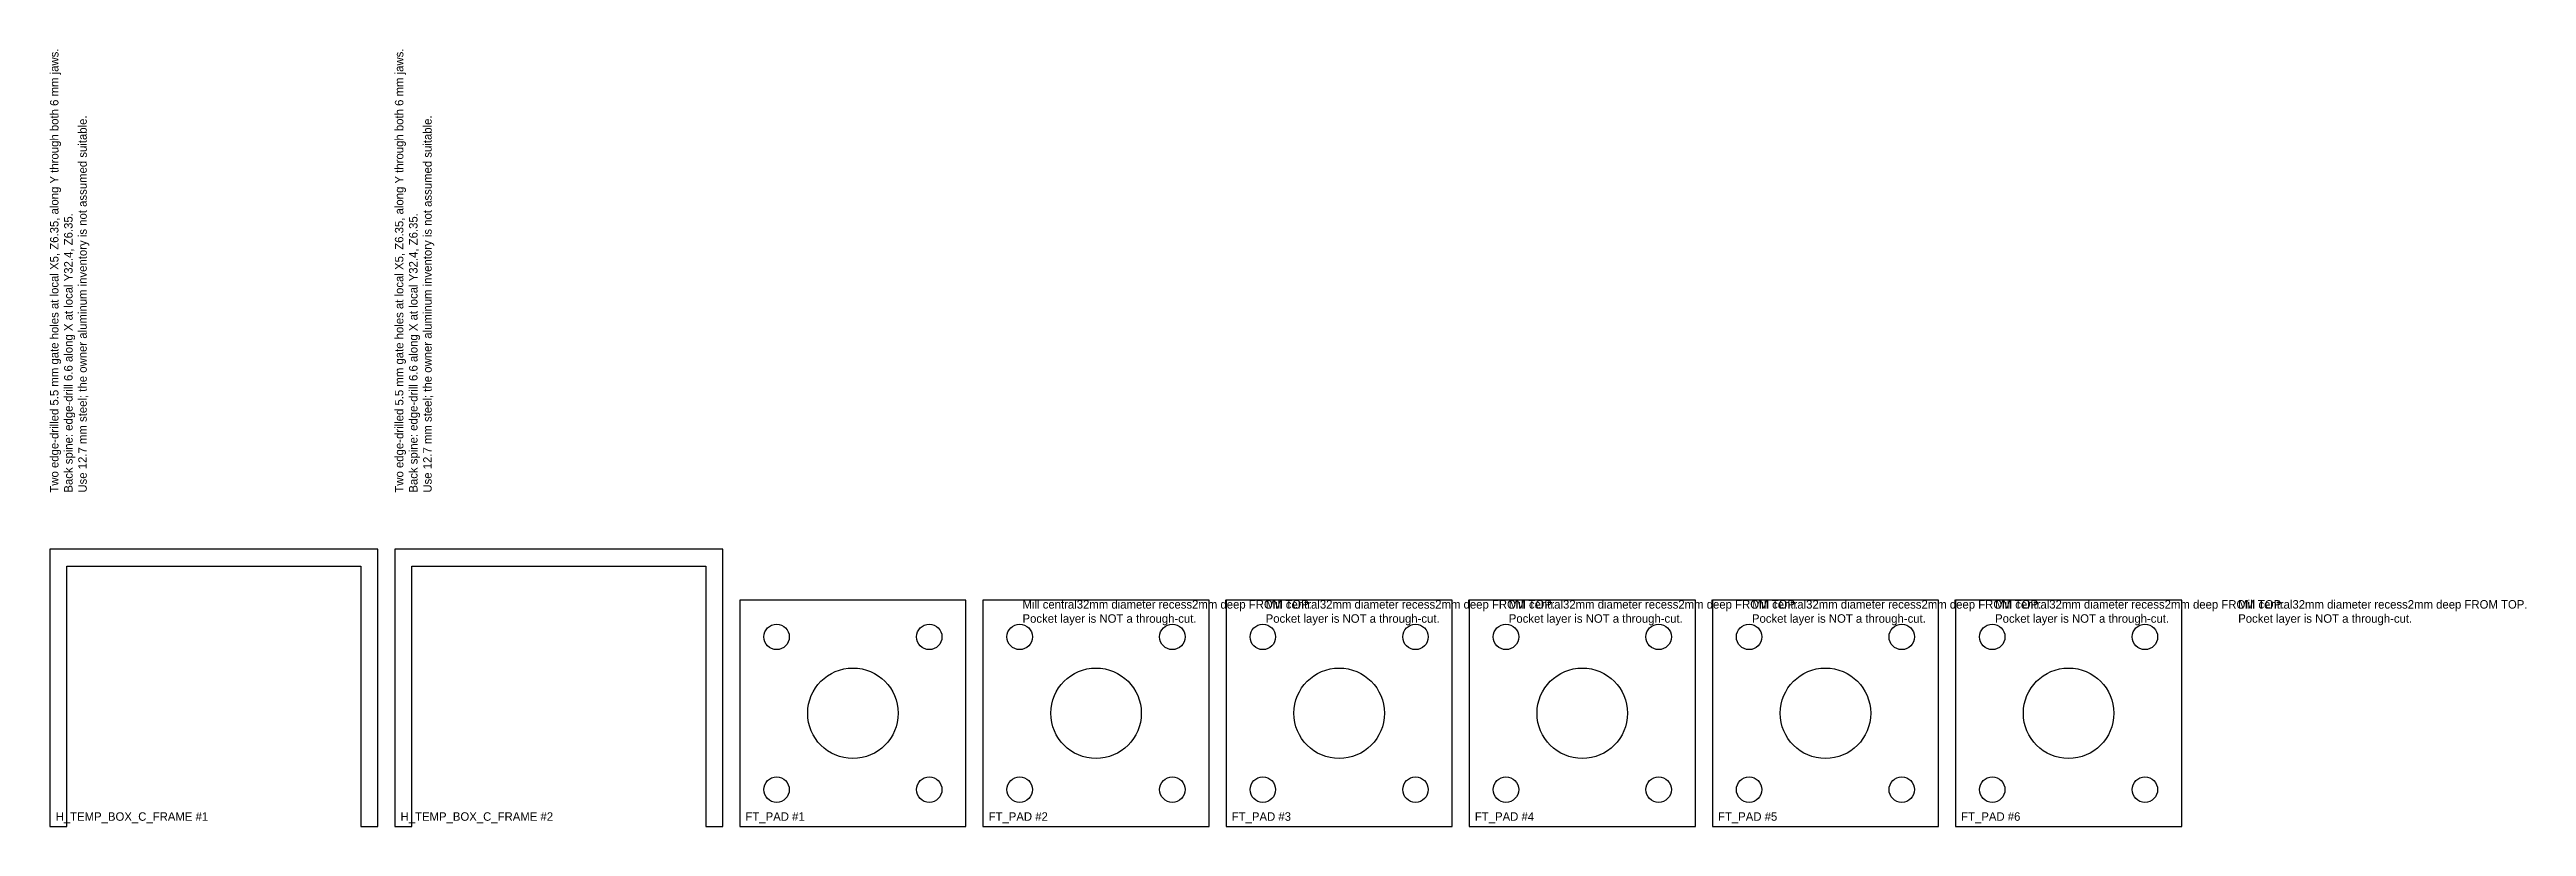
# Model space of a CAD drawing. Header units: millimetres. Extents: x 0 to 1219, y 0 to 2438.
# Drawn here: x 10 to 886, y 10 to 285 of the extents above; entities that cross this region are included whole.
import ezdxf

# ---------------------------------------------------------------- set-up
doc = ezdxf.new("R2010")
doc.units = ezdxf.units.MM
for name, color, linetype in [('CUT_HOLES', 7, 'Continuous'), ('CUT_OUTER', 7, 'Continuous'), ('MACHINING_NOTES', 7, 'Continuous'), ('MILL_POCKET_TOP_DEPTH_2', 7, 'Continuous'), ('PART_MARK_NO_CUT', 7, 'Continuous')]:
    doc.layers.add(name, color=color, linetype=linetype)

msp = doc.modelspace()

# ---------------------------------------------------------------- texts
at = {"layer": 'MACHINING_NOTES', "char_height": 3, "width": 150, "attachment_point": 1, "rotation": 90}
for insert in [(10, 128), (132, 128)]:
    msp.add_mtext('Two edge-drilled 5.5 mm gate holes at local X5, Z6.35, along Y through both 6 mm jaws.\\PBack spine: edge-drill 6.6 along X at local Y32.4, Z6.35.\\PUse 12.7 mm steel; the owner aluminum inventory is not assumed suitable.', dxfattribs=dict(at, insert=insert))
at = {"layer": 'MACHINING_NOTES', "char_height": 3, "width": 150, "attachment_point": 1}
for insert in [(354, 90), (440, 90), (526, 90), (612, 90), (698, 90), (784, 90)]:
    msp.add_mtext('Mill central32mm diameter recess2mm deep FROM TOP.\\PPocket layer is NOT a through-cut.', dxfattribs=dict(at, insert=insert))
at = {"layer": 'PART_MARK_NO_CUT'}
for s, p in [('H_TEMP_BOX_C_FRAME #1', (12, 12)), ('H_TEMP_BOX_C_FRAME #2', (134, 12)), ('FT_PAD #1', (256, 12)), ('FT_PAD #2', (342, 12)), ('FT_PAD #3', (428, 12)), ('FT_PAD #4', (514, 12)), ('FT_PAD #5', (600, 12)), ('FT_PAD #6', (686, 12))]:
    msp.add_text(s, height=3, dxfattribs=at).set_placement(p)

# ---------------------------------------------------------------- linework, layer by layer
at = {"layer": 'CUT_HOLES'}
for centre in [(267, 77), (321, 77), (353, 77), (407, 77), (439, 77), (493, 77), (525, 77), (579, 77), (611, 77), (665, 77), (697, 77), (751, 77), (267, 23), (321, 23), (353, 23), (407, 23), (439, 23), (493, 23), (525, 23), (579, 23), (611, 23), (665, 23), (697, 23), (751, 23)]:
    msp.add_circle(centre, 4.5, dxfattribs=at)
at = {"layer": 'CUT_OUTER'}
for points in [[(126, 10), (126, 108), (10, 108), (10, 10), (16, 10), (16, 102), (120, 102), (120, 10)], [(248, 10), (248, 108), (132, 108), (132, 10), (138, 10), (138, 102), (242, 102), (242, 10)], [(254, 10), (334, 10), (334, 90), (254, 90)], [(340, 10), (420, 10), (420, 90), (340, 90)], [(426, 10), (506, 10), (506, 90), (426, 90)], [(512, 10), (592, 10), (592, 90), (512, 90)], [(598, 10), (678, 10), (678, 90), (598, 90)], [(684, 10), (764, 10), (764, 90), (684, 90)]]:
    msp.add_lwpolyline(points, close=True, dxfattribs=at)
at = {"layer": 'MILL_POCKET_TOP_DEPTH_2'}
for centre in [(294, 50), (380, 50), (466, 50), (552, 50), (638, 50), (724, 50)]:
    msp.add_circle(centre, 16, dxfattribs=at)

msp.set_redraw_order([(e.dxf.handle, doc.entitydb.next_handle()) for e in msp.query("TEXT MTEXT ATTDEF DIMENSION ARC_DIMENSION")])  # texts and dimensions are drawn at this point

doc.saveas('drawing.dxf')
